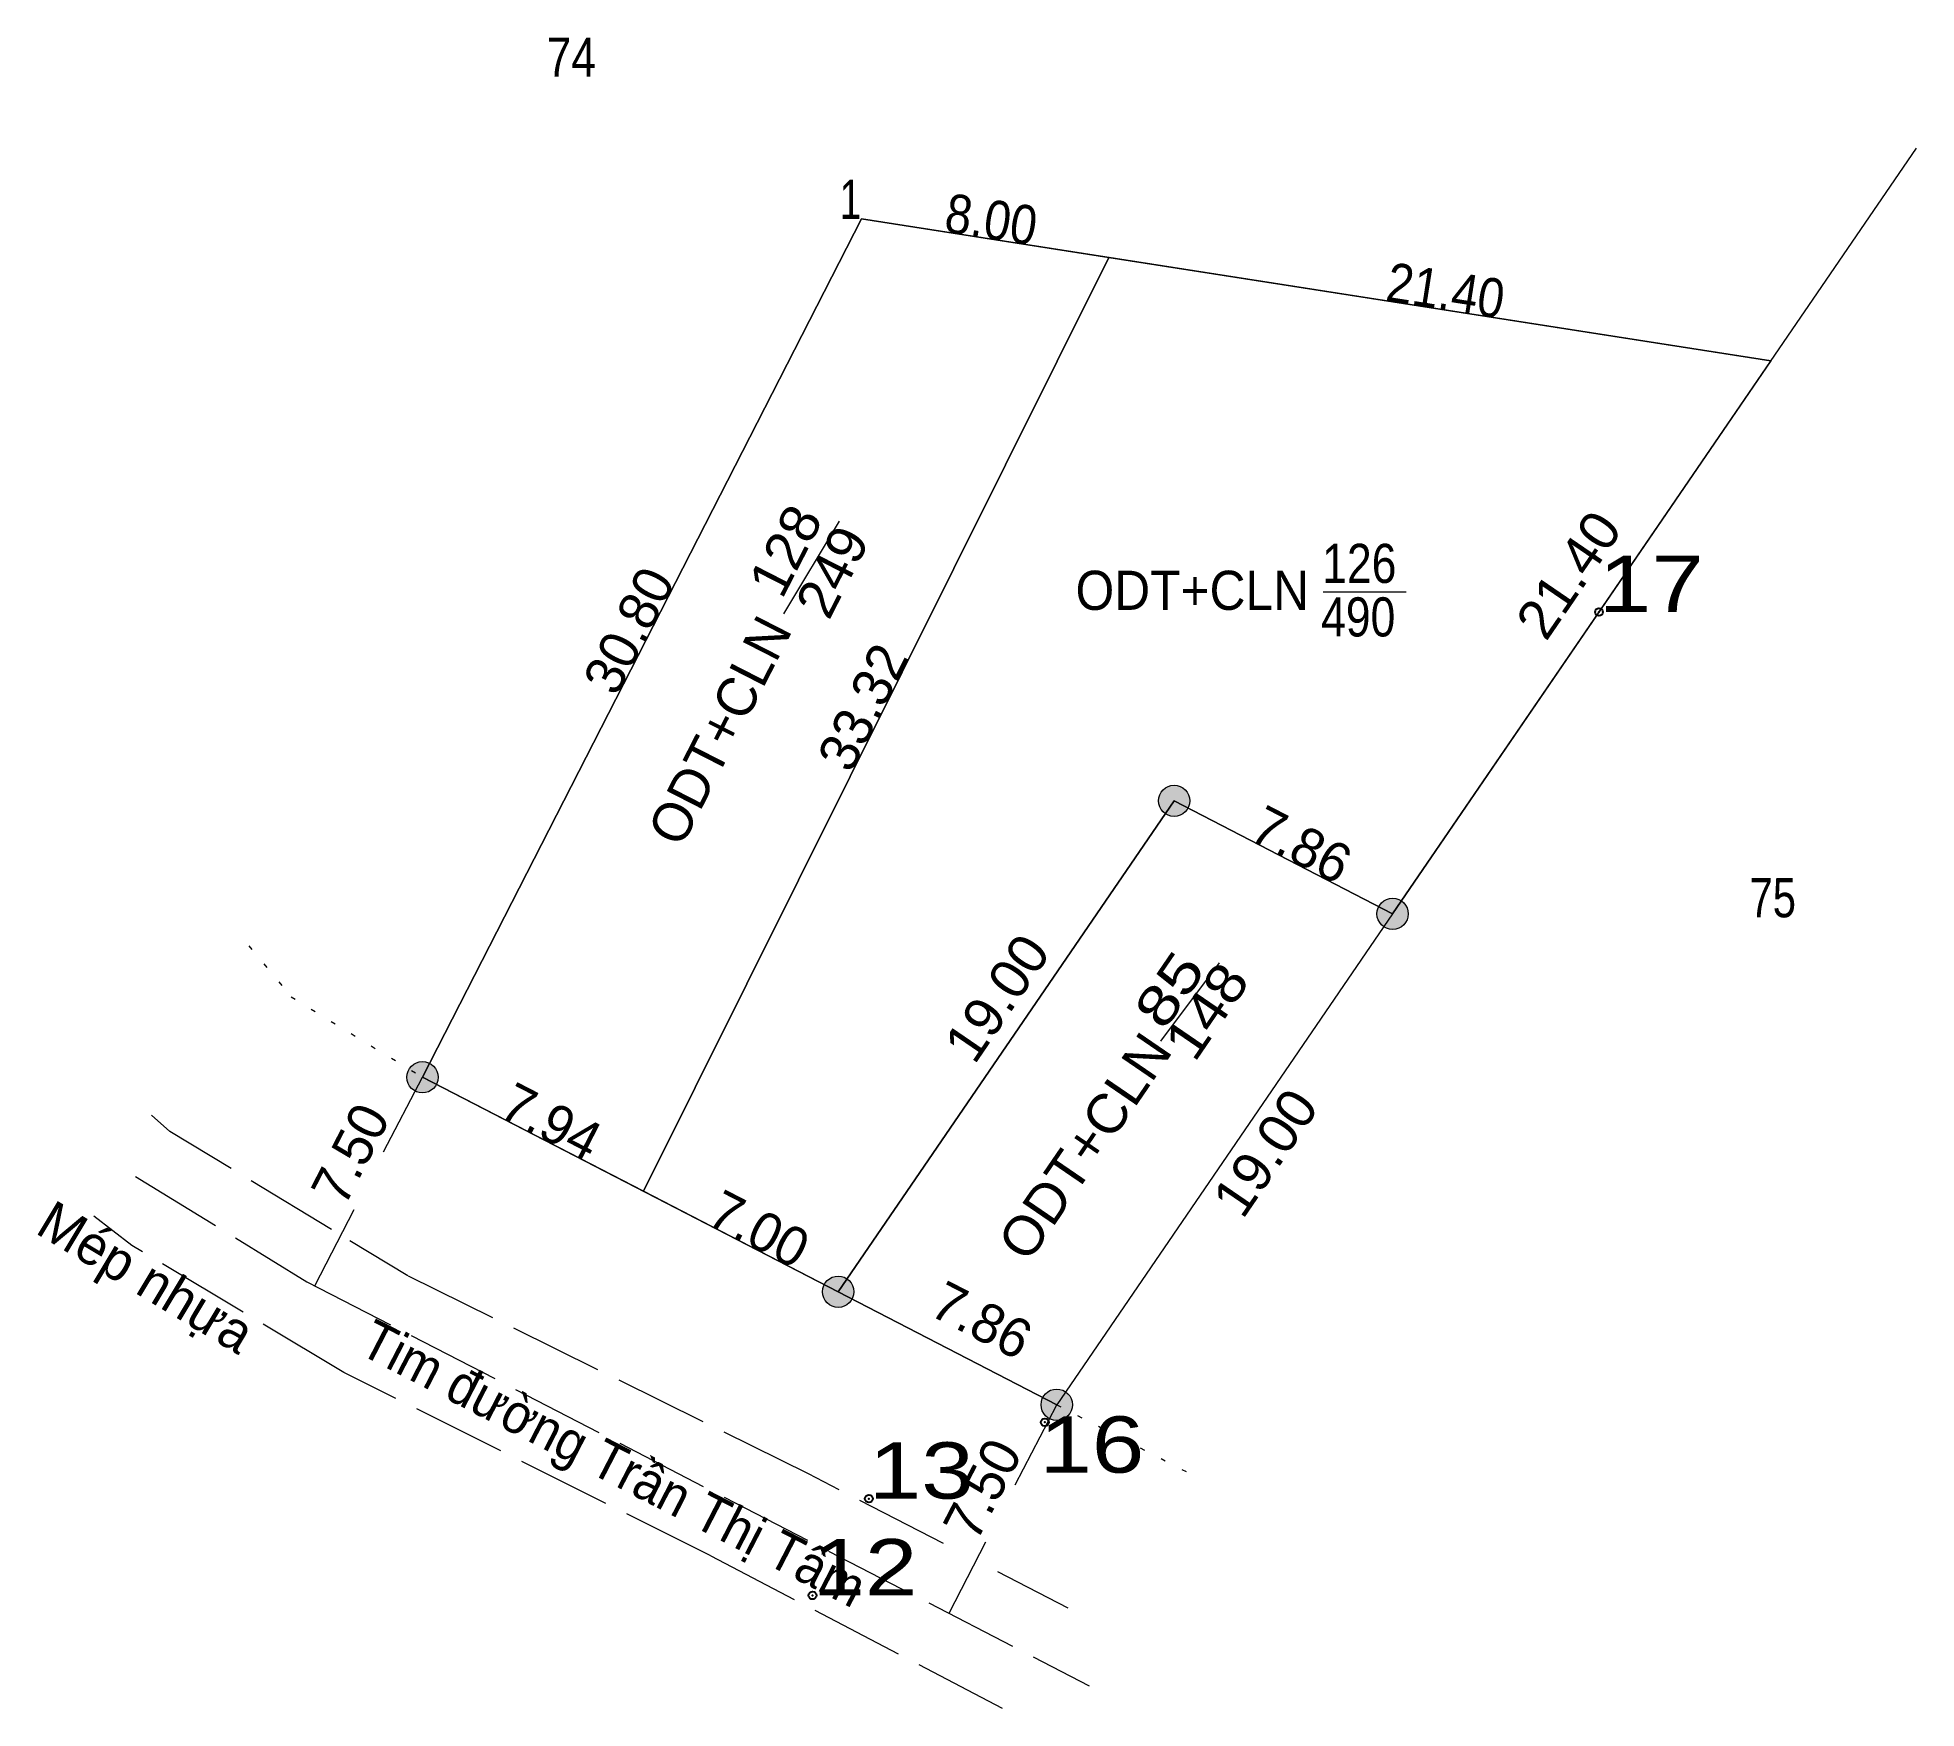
# Model space of a CAD drawing. Header units: metres. Extents: x 536109 to 536832, y 1838438 to 1839216.
# Drawn here: x 536772.3 to 536832.3, y 1839004.5 to 1839057.9 of the extents above; entities that cross this region are included whole.
import ezdxf
from ezdxf.enums import TextEntityAlignment as Align

# ---------------------------------------------------------------- set-up
doc = ezdxf.new("R2010")
doc.units = ezdxf.units.M
doc.header["$LTSCALE"] = 0.5
doc.header["$PDMODE"] = 32
doc.header["$PDSIZE"] = 0.25
doc.linetypes.add('DOTTED', pattern=[1.5, 0.3, -1.2])
doc.linetypes.add('LONG_DASHED', pattern=[7.5, 6, -1.5])
for name, color, linetype, lineweight in [('1', 7, 'Continuous', 13), ('22', 7, 'LONG_DASHED', 13), ('32', 7, 'Continuous', 13), ('50', 7, 'DOTTED', 13), ('63', 7, 'Continuous', 13)]:
    doc.layers.add(name, color=color, linetype=linetype, lineweight=lineweight)
doc.layers.add('12', color=7, linetype='Continuous')
doc.layers.add('7', color=7, linetype='Continuous')

msp = doc.modelspace()

# ---------------------------------------------------------------- texts
at = {"layer": '1'}
for s, width, p in [('126', 0.85, (536814.545, 1839040.48)), ('ODT+CLN', 0.95, (536809.21, 1839039.62)), ('490', 0.85, (536814.51, 1839038.77))]:
    msp.add_text(s, height=1.25, dxfattribs=dict(at, width=width)).set_placement(p, align=Align.CENTER)
at = {"layer": '12', "width": 1.25}
for s, p in [('17', (536822.2, 1839039.55)), ('16', (536804.33, 1839012.06)), ('13', (536798.88, 1839011.23)), ('12', (536797.08, 1839008.14))]:
    msp.add_text(s, height=1.8, dxfattribs=at).set_placement(p)
at = {"layer": '63'}
for s, width, p in [('74', 0.85, (536789.375, 1839056.65)), ('75', 0.8, (536827.75, 1839029.8))]:
    msp.add_text(s, height=1.25, dxfattribs=dict(at, width=width)).set_placement(p, align=Align.CENTER)
at = {"layer": '63', "width": 0.75}
msp.add_text(' 1', height=1.25, dxfattribs=at).set_placement((536798.64, 1839052.11), align=Align.RIGHT)
at = {"layer": '63'}
for s, rotation, width, p in [('8.00', 351.08, 0.9, (536802.6931, 1839051.4772)), ('21.40', 351.132, 0.9, (536817.2086, 1839049.2053)), ('128', 62.919, 1.05, (536796.7703, 1839041.2305)), ('249', 62.919, 1.05, (536798.268, 1839040.5555)), ('21.40', 55.622, 1.05, (536821.7471, 1839040.3921)), ('19.00', 55.622, 1.05, (536803.4871, 1839026.8721)), ('85', 55.622, 1.3, (536808.9953, 1839027.1371)), ('148', 55.622, 1.15, (536810.1845, 1839026.4521)), ('ODT+CLN', 55.622, 1.05, (536806.291, 1839022.1271)), ('19.00', 55.622, 1.05, (536812.0571, 1839021.9321)), ('Tim đường Trần Thị Tâm', 332.69, 0.95, (536790.4433, 1839011.803))]:
    msp.add_text(s, height=1.25, rotation=rotation, dxfattribs=dict(at, width=width)).set_placement(p, align=Align.CENTER)
for s, rotation, p in [('30.80', 62.919, (536791.7717, 1839038.6805)), ('ODT+CLN', 62.919, (536794.6707, 1839035.4805)), ('33.32', 63.512, (536799.2449, 1839036.2362)), ('7.86', 332.652, (536812.4129, 1839031.5672)), ('7.94', 332.725, (536788.4486, 1839022.7167)), ('7.50', 62.683, (536782.8719, 1839021.9632)), ('Mép nhựa', 329.049, (536775.4786, 1839017.7738)), ('7.00', 332.703, (536795.0884, 1839019.2861)), ('7.86', 332.693, (536802.2033, 1839016.3784)), ('7.50', 62.683, (536803.0619, 1839011.2532))]:
    msp.add_text(s, height=1.25, rotation=rotation, dxfattribs=at).set_placement(p, align=Align.CENTER)

# ---------------------------------------------------------------- hatches: boundary and pattern name
at = {"layer": '63'}
for points in [[(536809.13, 1839033.52, 1), (536808.13, 1839033.52, 1)], [(536816.11, 1839029.91, 1), (536815.11, 1839029.91, 1)], [(536785.12, 1839024.69, 1), (536784.12, 1839024.69, 1)], [(536798.4, 1839017.84, 1), (536797.4, 1839017.84, 1)], [(536805.38, 1839014.23, 1), (536804.38, 1839014.23, 1)]]:
    msp.add_hatch(color=256, dxfattribs=at).paths.add_polyline_path(points)

# ---------------------------------------------------------------- linework, layer by layer
at = {"layer": '1'}
for points in [[(536798.64, 1839052.11), (536806.54, 1839050.87), (536791.68, 1839021.05), (536784.62, 1839024.69)], [(536806.54, 1839050.87), (536827.69, 1839047.57), (536815.61, 1839029.91), (536808.63, 1839033.52), (536797.9, 1839017.84), (536791.68, 1839021.05)], [(536808.63, 1839033.52), (536815.61, 1839029.91), (536804.88, 1839014.23), (536797.9, 1839017.84)]]:
    msp.add_lwpolyline(points, close=True, dxfattribs=at)
at = {"layer": '22'}
for p, q in [((536803.15, 1839004.53), (536793.83, 1839009.4)), ((536805.25, 1839007.73), (536803, 1839008.89))]:
    msp.add_line(p, q, dxfattribs=at)
for points in [[(536781.72, 1839019.83), (536776.55, 1839022.96), (536775.97, 1839023.48)], [(536793.83, 1839009.4), (536782.11, 1839015.26), (536775.34, 1839019.32), (536774.12, 1839020.25)], [(536801.26, 1839009.8), (536796.95, 1839012.02), (536784.15, 1839018.35), (536782.3, 1839019.47)]]:
    msp.add_lwpolyline(points, dxfattribs=at)
at = {"layer": '32'}
for p, q in [((536815.61, 1839029.91), (536832.34, 1839054.37)), ((536806.54, 1839050.87), (536791.68, 1839021.05)), ((536797.93, 1839042.45), (536796.15, 1839039.49))]:
    msp.add_line(p, q, dxfattribs=at)
msp.add_lwpolyline([(536827.69, 1839047.57), (536798.64, 1839052.11), (536784.62, 1839024.69)], dxfattribs=at)
at = {"layer": '50', "linetype": 'LONG_DASHED'}
for p, q in [((536775.45, 1839021.52), (536780.93, 1839018.16)), ((536800.8, 1839007.9), (536805.92, 1839005.25))]:
    msp.add_line(p, q, dxfattribs=at)
at = {"layer": '50'}
msp.add_line((536804.88, 1839014.23), (536809.37, 1839011.91), dxfattribs=at)
msp.add_lwpolyline([(536779.08, 1839028.89), (536780.43, 1839027.26), (536784.62, 1839024.69)], dxfattribs=at)
at = {"layer": '63'}
for p, q in [((536813.39, 1839040.2), (536816.04, 1839040.2)), ((536808.63, 1839033.52), (536797.9, 1839017.84)), ((536808.63, 1839033.52), (536815.61, 1839029.91)), ((536815.61, 1839029.91), (536804.88, 1839014.23)), ((536810.07, 1839028.35), (536808.2, 1839025.84)), ((536783.38, 1839022.31), (536784.62, 1839024.69)), ((536784.62, 1839024.69), (536797.9, 1839017.84)), ((536781.18, 1839018.03), (536782.44, 1839020.47)), ((536797.9, 1839017.84), (536804.88, 1839014.23)), ((536803.55, 1839011.67), (536804.88, 1839014.23)), ((536801.44, 1839007.57), (536802.62, 1839009.85))]:
    msp.add_line(p, q, dxfattribs=at)
at = {"layer": '63', "linetype": 'LONG_DASHED'}
msp.add_line((536780.93, 1839018.16), (536800.8, 1839007.9), dxfattribs=at)
at = {"layer": '63'}
for centre in [(536808.63, 1839033.52), (536815.61, 1839029.91), (536784.62, 1839024.69), (536797.9, 1839017.84), (536804.88, 1839014.23)]:
    msp.add_circle(centre, 0.5, dxfattribs=at)
at = {"layer": '7'}
for p in [(536822.2, 1839039.55), (536804.5, 1839013.67), (536798.88, 1839011.23), (536797.08, 1839008.14)]:
    msp.add_point(p, dxfattribs=at)

msp.set_redraw_order([(e.dxf.handle, doc.entitydb.next_handle()) for e in msp.query("TEXT MTEXT ATTDEF DIMENSION ARC_DIMENSION")])  # texts and dimensions are drawn at this point

doc.saveas('drawing.dxf')
